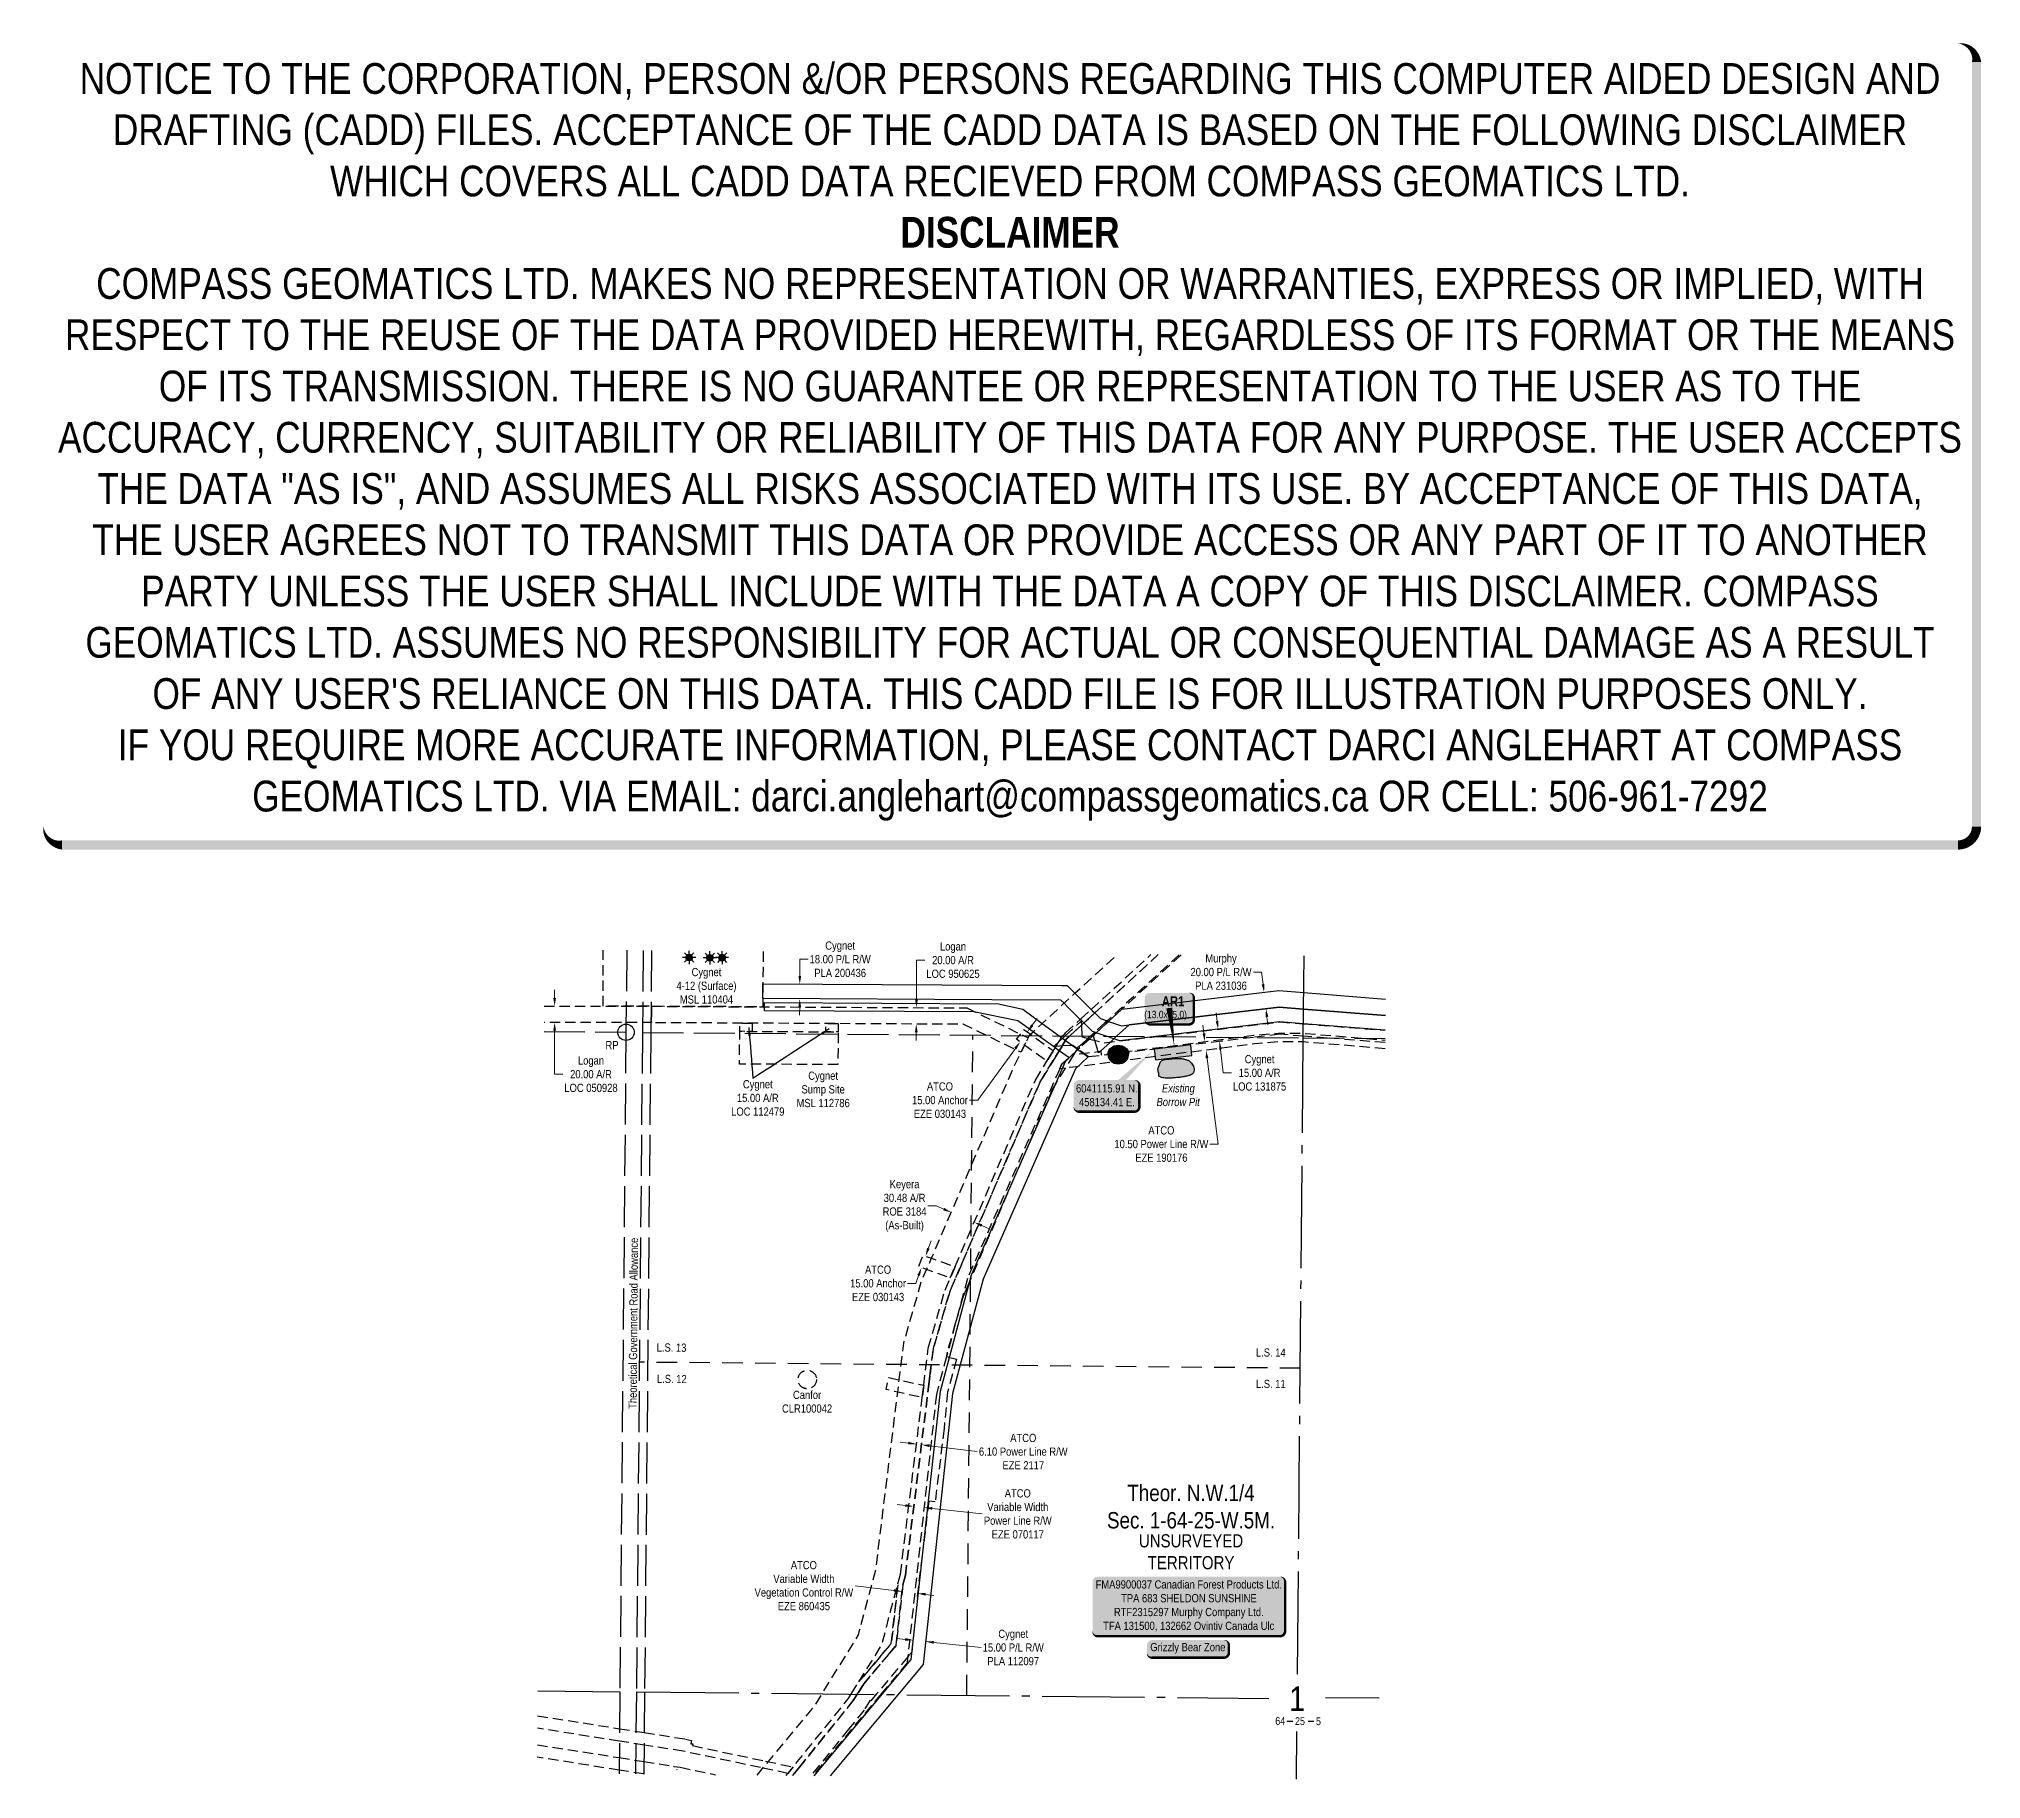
# Model space of a CAD drawing. Extents: x 456774 to 459143, y 6040226 to 6042348.
import ezdxf
from ezdxf.enums import TextEntityAlignment as Align

# ---------------------------------------------------------------- set-up
doc = ezdxf.new("R2010")
doc.units = 0
doc.header["$LTSCALE"] = 5
for name, pattern in [('foc-ACCESSROAD', [3.75, 2.5, -1.25]), ('foc-FLOWLINE', [3.75, 2.5, -1.25]), ('foc-LSD', [8, 5, -3]), ('foc-QUARTERLINE', [33, 25, -3, 2, -3]), ('foc-TOPO', [1, 0.2, -0.8]), ('foc-UNSURVEYED', [12.5, 10, -2.5])]:
    doc.linetypes.add(name, pattern=pattern)
for name, color, linetype in [('10', 1, 'Continuous'), ('35', 37, 'Continuous'), ('9', 3, 'Continuous'), ('AS-SURFACE IMPACT', 7, 'Continuous'), ('AS-WILDLIFE-BLOCK', 131, 'Continuous'), ('C-SYMBOL', 7, 'Continuous'), ('DETAIL-T', 7, 'Continuous'), ('F-AR', 190, 'foc-ACCESSROAD'), ('F-EZE', 190, 'foc-FLOWLINE'), ('F-RW', 190, 'Continuous'), ('F-VCE', 190, 'foc-FLOWLINE'), ('F-WS', 190, 'foc-ACCESSROAD'), ('F-WS-S', 190, 'Continuous'), ('L-QSEC', 8, 'foc-QUARTERLINE'), ('L-ROAD-T', 7, 'Continuous'), ('L-SECTION-LSD', 7, 'foc-LSD'), ('L-SYMBOL', 7, 'Continuous'), ('L-UNS-T', 3, 'Continuous'), ('L-USEC', 7, 'foc-UNSURVEYED'), ('P-CROSSINGS', 250, 'Continuous'), ('P-TEMP-BLOCKS', 250, 'Continuous'), ('P-TEMP-H', 41, 'Continuous'), ('P-TEMP_ACCESS ROAD', 46, 'Continuous'), ('T-GENERAL', 48, 'foc-TOPO'), ('T-WATER', 160, 'Continuous'), ('T-WATER-H', 133, 'Continuous')]:
    doc.layers.add(name, color=color, linetype=linetype)
for name, color, linetype, lineweight in [('AS-GENERAL', 48, 'Continuous', 18), ('F-AR-T', 190, 'Continuous', 9), ('F-EZE-T', 190, 'Continuous', 9), ('F-RW-T', 190, 'Continuous', 9), ('F-VCE-T', 190, 'Continuous', 9), ('F-WS-T', 190, 'Continuous', 9)]:
    doc.layers.add(name, color=color, linetype=linetype, lineweight=lineweight)
doc.layers.add('DISCLAIMER', color=7, linetype='Continuous', plot=False)
doc.styles.add('100L', font='ARIALN.TTF', dxfattribs={"height": 11})
doc.styles.add('175L', font='ARIALN.TTF', dxfattribs={"height": 20})
doc.styles.add('80', font='ARIALN.TTF', dxfattribs={"height": 10})
doc.styles.add('80CG', font='ARIALN.TTF', dxfattribs={"height": 10})
doc.styles.add('80L', font='ARIALN.TTF', dxfattribs={"height": 10})
doc.styles.add('BOLD', font='ARIALNB.TTF')
doc.styles.add('SIMPLEX', font='ARIALN.TTF')
doc.dimstyles.new('Compass 5 000', dxfattribs={"dimscale": 5, "dimtxt": 9, "dimasz": 2, "dimexe": 0.2, "dimexo": 0.0625, "dimgap": 0.5, "dimtad": 0, "dimtih": 1, "dimtoh": 1, "dimzin": 0, "dimdsep": 46, "dimtxsty": '80CG', "dimcen": 0.1, "dimse1": 1, "dimse2": 1, "dimclrd": 256, "dimclrt": 256, "dimaunit": 1, "dimadec": 4, "dimazin": 0, "dimtfac": 0.06, "dimtofl": 0, "dimtmove": 0, "dimatfit": 1, "dimfxl": 0.2, "dimtolj": 1, "dimtzin": 0, "dimlwd": -1, "dimarcsym": 0})

msp = doc.modelspace()

# ---------------------------------------------------------------- texts
at = {"layer": 'AS-GENERAL', "insert": (458135.0460773417, 6041073.192570895), "char_height": 9.989632688299993, "attachment_point": 1, "style": '80L'}
msp.add_mtext_dynamic_manual_height_columns('\\pi8.9692;{\\fArial Narrow|b0|i1|c0|p34;Existing \\P\\pi2.356;Borrow Pit}', width=57.43358588416595, gutter_width=50, heights=[0], dxfattribs=at)
at = {"layer": 'C-SYMBOL', "color": 3, "insert": (458179.4555442029, 6040584.748209709), "char_height": 19.98971499999962, "width": 203.1377746022473, "attachment_point": 2, "style": '175L'}
msp.add_mtext('Theor. N.W.1/4\\PSec. 1-64-25-W.5M.', dxfattribs=at)
at = {"layer": 'F-AR-T', "char_height": 9.9999999999998, "attachment_point": 2, "style": '80L'}
for s, width, insert in [('Cygnet\\P4-12 (Surface)\\PMSL 110404', 72.66124053134594, (457588.4868088372, 6041214.968466698)), ('Cygnet\\P15.00 A/R\\PLOC 112479', 64.58073520414047, (457651.0768995064, 6041078.201233217)), ('Cygnet\\PSump Site\\PMSL 112786', 64.55343601545405, (457730.7697976549, 6041088.61493365))]:
    msp.add_mtext_dynamic_manual_height_columns(s, width=width, gutter_width=50, heights=[0], dxfattribs=dict(at, insert=insert))
at = {"layer": 'F-WS-T', "insert": (457711.1645603182, 6040699.370324031), "char_height": 9.9999999999998, "attachment_point": 2, "style": '80L'}
msp.add_mtext_dynamic_manual_height_columns('Canfor\\PCLR100042', width=153.3086489550769, gutter_width=50, heights=[0], dxfattribs=at)
at = {"layer": 'L-ROAD-T', "style": '80L'}
msp.add_text('Theoretical Government Road Allowance', height=9.994857499999792, rotation=89.55234287287965, dxfattribs=at).set_placement((457499.1918616744, 6040781.631446744), align=Align.MIDDLE_CENTER)
at = {"layer": 'L-UNS-T', "color": 3, "insert": (458179.4555442029, 6040502.918689249), "char_height": 15.9917719999997, "attachment_point": 5, "style": '80L'}
msp.add_mtext_dynamic_manual_height_columns('UNSURVEYED TERRITORY', width=126.4137517053206, gutter_width=47.5, heights=[0], dxfattribs=at)

# ---------------------------------------------------------------- blocks, each defined once
blk = doc.blocks.new('*D438')
at = {"layer": 'F-RW-T', "transparency": 16777216}
for p, q in [((457830.8274417775, 6040396.205130077), (457820.8851034245, 6040397.277467745)), ((457865.6244233936, 6040392.452077946), (457923.5309676301, 6040386.206528213))]:
    blk.add_line(p, q, dxfattribs=at)
for points in [[(457831.0061647223, 6040397.862186469), (457830.6487188326, 6040394.548073685), (457840.7697801304, 6040395.132792408)], [(457865.8031463384, 6040394.109134338), (457865.4457004488, 6040390.795021554), (457855.6820850406, 6040393.524415614)]]:
    blk.add_solid(points, dxfattribs=at)
at = {"layer": 'F-RW-T', "transparency": 16777216, "insert": (457962.6169157884, 6040386.206528214), "char_height": 10, "attachment_point": 5, "style": '80CG'}
blk.add_mtext('\\A1;Cygnet\\P15.00 P/L R/W\\PPLA 112097', dxfattribs=at)
blk = doc.blocks.new('L-SECLBL')
at = {"layer": '9', "color": 7}
for p, q in [((-5.082139060913505, -27.83004804289613), (-12.28857354467345, -27.83004804289613)), ((20.70431141927111, -27.83004804289613), (13.49787693551116, -27.83004804289613))]:
    blk.add_line(p, q, dxfattribs=at)
at = {"layer": '10', "color": 2, "style": 'SIMPLEX'}
blk.add_attdef('SEC', text='', height=30, dxfattribs=at).set_placement((0, 0), align=Align.MIDDLE)
at = {"layer": '10', "color": 5, "style": '80L'}
blk.add_attdef('TWP', text='', height=9.5, dxfattribs=at).set_placement((-14.43410290347765, -27.36845155570791), align=Align.MIDDLE_RIGHT)
blk.add_attdef('RGE', text='', height=9.5, dxfattribs=at).set_placement((3.622123863462547, -27.36845155570791), align=Align.MIDDLE_CENTER)
blk.add_attdef('MER', text='', height=9.5, dxfattribs=at).set_placement((23.16775162027989, -27.36845155570791), align=Align.MIDDLE_LEFT)
blk = doc.blocks.new('*D439')
at = {"layer": 'F-AR-T', "transparency": 16777216}
for p, q in [((458211.2603136756, 6041150.222784664), (458210.0806193388, 6041160.152956932)), ((458215.3834066064, 6041115.516317233), (458218.762371921, 6041087.073604054)), ((458218.762371921, 6041087.073604054), (458228.7623719211, 6041087.073604054))]:
    blk.add_line(p, q, dxfattribs=at)
for points in [[(458212.9153423869, 6041150.419400387), (458209.6052849641, 6041150.026168941), (458212.4400080125, 6041140.292612395)], [(458217.0384353177, 6041115.712932956), (458213.7283778948, 6041115.31970151), (458214.2037122695, 6041125.446489501)]]:
    blk.add_solid(points, dxfattribs=at)
at = {"layer": 'F-AR-T', "transparency": 16777216, "insert": (458263.0972968879, 6041087.073604055), "char_height": 10, "attachment_point": 5, "style": '80CG'}
blk.add_mtext('\\A1;Cygnet\\P15.00 A/R\\PLOC 131875', dxfattribs=at)
blk = doc.blocks.new('*D440')
at = {"layer": 'F-AR-T', "transparency": 16777216}
for p, q in [((457868.6005162389, 6040924.808999327), (457858.6005162389, 6040924.808999327)), ((457877.7864061024, 6040920.856857197), (457868.6005162389, 6040924.808999327)), ((457924.1581572145, 6040900.905850386), (457933.3440470779, 6040896.953708257))]:
    blk.add_line(p, q, dxfattribs=at)
for points in [[(457878.4450964576, 6040922.387838841), (457877.1277157476, 6040919.325875553), (457886.9722959658, 6040916.904715067)], [(457924.8168475698, 6040902.43683203), (457923.4994668597, 6040899.374868742), (457914.9722673511, 6040904.857992517)]]:
    blk.add_solid(points, dxfattribs=at)
at = {"layer": 'F-AR-T', "transparency": 16777216, "insert": (457830.0773238789, 6040924.808999327), "char_height": 10, "attachment_point": 5, "style": '80CG'}
blk.add_mtext('\\A1;Keyera\\P30.48 A/R\\PROE 3184\\P(As-Built)', dxfattribs=at)
blk = doc.blocks.new('*D441')
at = {"layer": 'F-EZE-T', "transparency": 16777216}
for p, q in [((457985.8070768942, 6041145.085604846), (457991.6962371413, 6041153.167547161)), ((457965.1959718647, 6041116.800118477), (457919.2709284415, 6041053.775249707)), ((457919.2709284415, 6041053.775249707), (457909.2709284415, 6041053.775249707))]:
    blk.add_line(p, q, dxfattribs=at)
for points in [[(457984.4600865087, 6041146.067131553), (457987.1540672798, 6041144.104078138), (457979.9179166467, 6041137.00366253)], [(457963.8489814792, 6041117.781645184), (457966.5429622503, 6041115.81859177), (457971.0851321118, 6041124.882060792)]]:
    blk.add_solid(points, dxfattribs=at)
at = {"layer": 'F-EZE-T', "transparency": 16777216, "insert": (457873.2306828755, 6041053.775249707), "char_height": 10, "attachment_point": 5, "style": '80CG', "bg_fill": 3, "box_fill_scale": 1.1, "bg_fill_color": 256, "bg_fill_true_color": 13158600, "bg_fill_transparency": 0}
blk.add_mtext('\\A1;ATCO\\P15.00 Anchor\\PEZE 030143', dxfattribs=at)
blk = doc.blocks.new('*D442')
at = {"layer": 'F-EZE-T', "transparency": 16777216}
for p, q in [((457859.0653539633, 6040872.990386093), (457862.4339008806, 6040882.405952548)), ((457843.8001197572, 6040830.321891146), (457833.8001197572, 6040830.321891146)), ((457847.2750236231, 6040840.03474036), (457843.8001197572, 6040830.321891146))]:
    blk.add_line(p, q, dxfattribs=at)
for points in [[(457857.4960928874, 6040873.551810579), (457860.6346150392, 6040872.428961607), (457855.696807046, 6040863.574819637)], [(457845.7057625472, 6040840.596164846), (457848.8442846991, 6040839.473315873), (457850.6435705405, 6040849.450306814)]]:
    blk.add_solid(points, dxfattribs=at)
at = {"layer": 'F-EZE-T', "transparency": 16777216, "insert": (457797.7598741907, 6040830.321891146), "char_height": 10, "attachment_point": 5, "style": '80CG'}
blk.add_mtext('\\A1;ATCO\\P15.00 Anchor\\PEZE 030143', dxfattribs=at)
blk = doc.blocks.new('*D443')
at = {"layer": 'F-EZE-T', "transparency": 16777216}
for p, q in [((457834.6706302318, 6040635.487219124), (457824.7456520066, 6040636.709842218)), ((457860.5714358722, 6040632.296590148), (457918.5041682813, 6040625.160060987))]:
    blk.add_line(p, q, dxfattribs=at)
for points in [[(457834.8744007475, 6040637.141382162), (457834.4668597162, 6040633.833056087), (457844.595608457, 6040634.26459603)], [(457860.7752063879, 6040633.950753186), (457860.3676653565, 6040630.64242711), (457850.6464576469, 6040633.519213241)]]:
    blk.add_solid(points, dxfattribs=at)
at = {"layer": 'F-EZE-T', "transparency": 16777216, "insert": (457974.8684247615, 6040625.160060987), "char_height": 10, "attachment_point": 5, "style": '80CG'}
blk.add_mtext('\\A1;ATCO\\P6.10 Power Line R/W\\PEZE 2117', dxfattribs=at)
blk = doc.blocks.new('*D444')
at = {"layer": 'F-EZE-T', "transparency": 16777216}
for p, q in [((458195.1621850192, 6041135.117893516), (458193.891973632, 6041145.036893618)), ((458199.0355581543, 6041104.87096855), (458200.3057695415, 6041094.951968446)), ((458212.4377952096, 6041000.21375003), (458200.3057695415, 6041094.951968446)), ((458202.4377952096, 6041000.21375003), (458212.4377952096, 6041000.21375003))]:
    blk.add_line(p, q, dxfattribs=at)
for points in [[(458196.8153517031, 6041135.329595414), (458193.5090183354, 6041134.906191618), (458196.4323964065, 6041125.198893413)], [(458200.6887248382, 6041105.082670447), (458197.3823914705, 6041104.659266652), (458197.765346767, 6041114.789968652)]]:
    blk.add_solid(points, dxfattribs=at)
at = {"layer": 'F-EZE-T', "transparency": 16777216, "insert": (458143.2972767917, 6041000.213750027), "char_height": 10, "attachment_point": 5, "style": '80CG'}
blk.add_mtext('\\A1;ATCO\\P10.50 Power Line R/W\\PEZE 190176', dxfattribs=at)
blk = doc.blocks.new('*D445')
at = {"layer": 'F-RW-T', "transparency": 16777216}
for p, q in [((457702.3376248481, 6041205.238314108), (457702.442627644, 6041225.571352337)), ((457702.442627644, 6041225.571352337), (457712.442627644, 6041225.571352338)), ((457702.141790378, 6041167.316373736), (457702.0901495978, 6041157.316507075))]:
    blk.add_line(p, q, dxfattribs=at)
for points in [[(457700.6709804046, 6041205.246920904), (457704.0042692915, 6041205.229707311), (457702.2859840679, 6041195.238447447)], [(457700.4751459346, 6041167.324980532), (457703.8084348215, 6041167.307766939), (457702.1934311583, 6041177.316240396)]]:
    blk.add_solid(points, dxfattribs=at)
at = {"layer": 'F-RW-T', "transparency": 16777216, "insert": (457751.528575802, 6041225.571352337), "char_height": 10, "attachment_point": 5, "style": '80CG'}
blk.add_mtext('\\A1;Cygnet\\P18.00 P/L R/W\\PPLA 200436', dxfattribs=at)
blk = doc.blocks.new('GAS')
h = blk.add_hatch(color=255)
h.dxf.hatch_style = 1
edge = h.paths.add_edge_path()
edge.add_arc((0, 0), 0.9, 0, 360)
for p, q in [((-0.8077887898725749, 0), (-1.615577579628734, 0)), ((-0.5711929310346023, 0.5711929297831376), (-1.142385862069204, 1.142385861385264)), ((0, 0.8077887887338874), (0, 1.615577579286764)), ((0.5711929310309642, 0.5711929297831376), (1.142385862065566, 1.142385861385264)), ((1.615577579625096, 0), (0.8077887898689368, 0)), ((-0.5711929310346023, -0.5711929316021271), (-1.142385862069204, -1.142385863204253)), ((0, -0.8077887905528768), (0, -1.615577581105753)), ((1.142385862065566, -1.142385863204253), (0.5711929310309642, -0.5711929316021271))]:
    blk.add_line(p, q)
blk.add_circle((0, 0), 0.8000000000000003)
blk = doc.blocks.new('*U470')
at = {"layer": '35', "color": 3}
blk.add_circle((0, 0), 10, dxfattribs=at)
at = {"layer": '35', "color": 3, "style": '80'}
blk.add_attdef('RP_001', (-25.05290513128332, -20.61767556919255), '', height=10, dxfattribs=at)
blk = doc.blocks.new('*U446')
h = blk.add_hatch(color=255)
edge = h.paths.add_edge_path()
edge.add_line((-111.5, -37), (111.5, -37))
edge.add_arc((111.5, -31), 6, 270, 360)
edge.add_line((117.5, -31), (117.5, 29.5))
edge.add_arc((111.5, 29.5), 6, 0, 90)
edge.add_line((111.5, 35.5), (-111.5, 35.5))
edge.add_arc((-111.5, 29.5), 6, 90, 180)
edge.add_line((-117.5, 29.5), (-117.5, -31))
edge.add_arc((-111.5, -31), 6, 180, 270)
at = {"color": 44, "flags": 128}
blk.add_lwpolyline([(-111.5, -37, 3, 3, 0), (111.5, -37, 3, 3, 0.414213562373095), (117.5, -31, 3, 3, 0), (117.5, 29.5, 3, 0, 0.414213562373095), (111.5, 35.5, 0, 0, 0), (-111.5, 35.5, 0, 0, 0.414213562373095), (-117.5, 29.5, 0, 0, 0), (-117.5, -31, 0, 3, 0.414213562373095)], format="xyseb", close=True, dxfattribs=at)
at = {"color": 44, "style": '80'}
blk.add_attdef('ENTER_TEXT_001', (-35.98567530695772, -4.996589358799454), '', height=10, dxfattribs=at)
blk = doc.blocks.new('*D448')
at = {"layer": 'F-EZE-T', "transparency": 16777216}
for p, q in [((457831.1119210927, 6040559.403332187), (457821.1707867393, 6040560.486774741)), ((457863.7918860437, 6040555.841679821), (457924.7710234573, 6040549.195819293))]:
    blk.add_line(p, q, dxfattribs=at)
for points in [[(457831.2924948519, 6040561.060187913), (457830.9313473337, 6040557.74647646), (457841.0530554461, 6040558.319889633)], [(457863.9724598029, 6040557.498535546), (457863.6113122847, 6040554.184824094), (457853.8507516903, 6040556.925122375)]]:
    blk.add_solid(points, dxfattribs=at)
at = {"layer": 'F-EZE-T', "transparency": 16777216, "insert": (457968.1577901695, 6040549.195819293), "char_height": 10, "attachment_point": 5, "style": '80CG'}
blk.add_mtext('\\A1;ATCO\\PVariable Width\\PPower Line R/W\\PEZE 070117', dxfattribs=at)
blk = doc.blocks.new('*D449')
at = {"layer": 'F-VCE-T', "transparency": 16777216}
for p, q in [((457817.1211347634, 6040455.818651075), (457769.8811525559, 6040461.638091907)), ((457855.7478736877, 6040451.060266096), (457865.6728490093, 6040449.837619432))]:
    blk.add_line(p, q, dxfattribs=at)
for points in [[(457817.3249092073, 6040457.472813629), (457816.9173603193, 6040454.16448852), (457827.046110085, 6040454.596004411)], [(457855.9516481316, 6040452.71442865), (457855.5440992436, 6040449.406103542), (457845.822898366, 6040452.28291276)]]:
    blk.add_solid(points, dxfattribs=at)
at = {"layer": 'F-VCE-T', "transparency": 16777216, "insert": (457707.2890652435, 6040461.638091907), "char_height": 10, "attachment_point": 5, "style": '80CG'}
blk.add_mtext('\\A1;ATCO\\PVariable Width\\PVegetation Control R/W\\PEZE 860435', dxfattribs=at)
blk = doc.blocks.new('*D450')
at = {"layer": 'F-AR-T', "transparency": 16777216}
for p, q in [((457403.2764812731, 6041178.464048888), (457403.2729509084, 6041188.464048265)), ((457403.2906030401, 6041138.463178732), (457403.3093403806, 6041085.388381177)), ((457403.3093403806, 6041085.388381177), (457413.3093403806, 6041085.388381178))]:
    blk.add_line(p, q, dxfattribs=at)
for points in [[(457404.943147836, 6041178.464637281), (457401.6098147103, 6041178.463460493), (457403.2800116378, 6041168.464049511)], [(457404.9572696029, 6041138.463767125), (457401.6239364772, 6041138.462590337), (457403.2870726754, 6041148.463178108)]]:
    blk.add_solid(points, dxfattribs=at)
at = {"layer": 'F-AR-T', "transparency": 16777216, "insert": (457447.6238015001, 6041085.388381177), "char_height": 10, "attachment_point": 5, "style": '80CG'}
blk.add_mtext('\\A1;Logan\\P20.00 A/R\\PLOC 050928', dxfattribs=at)
blk = doc.blocks.new('*D451')
at = {"layer": 'F-AR-T', "transparency": 16777216}
for p, q in [((457844.5631070043, 6041176.581878807), (457844.8160091013, 6041224.538289289)), ((457844.8160091013, 6041224.538289289), (457854.8160091013, 6041224.538289289)), ((457844.3522095456, 6041136.590573016), (457844.2994744518, 6041126.590712067))]:
    blk.add_line(p, q, dxfattribs=at)
for points in [[(457842.8964635127, 6041176.59066799), (457846.2297504959, 6041176.573089625), (457844.5103719105, 6041166.582017858)], [(457842.685566054, 6041136.599362198), (457846.0188530372, 6041136.581783833), (457844.4049446394, 6041146.590433965)]]:
    blk.add_solid(points, dxfattribs=at)
at = {"layer": 'F-AR-T', "transparency": 16777216, "insert": (457889.1509340677, 6041224.538289288), "char_height": 10, "attachment_point": 5, "style": '80CG'}
blk.add_mtext('\\A1;Logan\\P20.00 A/R\\PLOC 950625', dxfattribs=at)
blk = doc.blocks.new('*U453')
h = blk.add_hatch(color=255)
edge = h.paths.add_edge_path()
edge.add_line((-43.99999999999999, -11.5), (43.99999999999999, -11.5))
edge.add_arc((43.99999999999999, -5.5), 6, 270, 360)
edge.add_line((49.99999999999999, -5.5), (49.99999999999999, 4))
edge.add_arc((43.99999999999999, 4), 6, 0, 90)
edge.add_line((43.99999999999999, 10), (-43.99999999999999, 10))
edge.add_arc((-43.99999999999999, 4), 6, 90, 180)
edge.add_line((-49.99999999999999, 4), (-49.99999999999999, -5.5))
edge.add_arc((-43.99999999999999, -5.5), 6, 180, 270)
at = {"color": 131, "flags": 128}
blk.add_lwpolyline([(-43.99999999999999, -11.5, 3, 3, 0), (43.99999999999999, -11.5, 3, 3, 0.414213562373095), (49.99999999999999, -5.5, 3, 3, 0), (49.99999999999999, 4, 3, 0, 0.414213562373095), (43.99999999999999, 10, 0, 0, 0), (-43.99999999999999, 10, 0, 0, 0.414213562373095), (-49.99999999999999, 4, 0, 0, 0), (-49.99999999999999, -5.5, 0, 3, 0.414213562373095)], format="xyseb", close=True, dxfattribs=at)
at = {"color": 131, "style": '80'}
blk.add_attdef('ENTER_TEXT_001', (-35.98567530695772, -4.996589358799454), '', height=10, dxfattribs=at)
blk = doc.blocks.new('*D455')
at = {"layer": 'F-AR-T', "transparency": 16777216}
for p, q in [((458265.5996454655, 6041209.961206769), (458255.5996454654, 6041209.961206769)), ((458267.3548591427, 6041195.196227837), (458265.5996454655, 6041209.961206769)), ((458272.0796869044, 6041155.450649697), (458273.2601433947, 6041145.520568003))]:
    blk.add_line(p, q, dxfattribs=at)
for points in [[(458269.0098727586, 6041195.392970585), (458265.6998455267, 6041194.999485089), (458268.5353156329, 6041185.266146142)], [(458273.7347005204, 6041155.647392445), (458270.4246732885, 6041155.253906948), (458270.8992304143, 6041165.380731393)]]:
    blk.add_solid(points, dxfattribs=at)
at = {"layer": 'F-AR-T', "transparency": 16777216, "insert": (458216.0600820279, 6041209.961206768), "char_height": 10, "attachment_point": 5, "style": '80CG'}
blk.add_mtext('\\A1;Murphy\\P20.00 P/L R/W\\PPLA 231036', dxfattribs=at)
blk = doc.blocks.new('*U456')
h = blk.add_hatch(color=254)
edge = h.paths.add_edge_path()
edge.add_line((-33.99999999999998, -20), (33.99999999999998, -20))
edge.add_arc((33.99999999999999, -13.99999999999999), 6.000000000000007, 269.9999999999999, 359.9999999999999)
edge.add_line((39.99999999999999, -14), (39.99999999999999, 12.5))
edge.add_arc((33.99999999999999, 12.49999999999999), 6.000000000000007, 6.785183320455494e-14, 90.00000000000007)
edge.add_line((33.99999999999998, 18.5), (-33.99999999999998, 18.5))
edge.add_arc((-33.99999999999999, 12.49999999999999), 6.000000000000007, 89.99999999999993, 179.9999999999999)
edge.add_line((-39.99999999999999, 12.5), (-39.99999999999999, -14))
edge.add_arc((-33.99999999999999, -13.99999999999999), 6.000000000000007, 180, 270.0000000000001)
at = {"color": 1, "flags": 128}
blk.add_lwpolyline([(57.94269665291016, 56.20018142689072, 0, 10, 0), (0, 0, 5.000000000000001, 5.000000000000001, 0)], format="xyseb", dxfattribs=at)
blk.add_lwpolyline([(-33.99999999999998, -20, 3, 3, 0), (33.99999999999998, -20, 3, 3, 0.4142135623730951), (39.99999999999999, -14, 3, 3, 0), (39.99999999999999, 12.5, 3, 0, 0.4142135623730951), (33.99999999999998, 18.5, 0, 0, 0), (-33.99999999999998, 18.5, 0, 0, 0.4142135623730951), (-39.99999999999999, 12.5, 0, 0, 0), (-39.99999999999999, -14, 0, 3, 0.4142135623730951)], format="xyseb", close=True, dxfattribs=at)
at = {"color": 1, "style": '80'}
blk.add_attdef('ENTER_TEXT_001', (-35.98567530695772, -4.996589358799454), '', height=10, dxfattribs=at)
blk = doc.blocks.new('*U457')
h = blk.add_hatch(color=191)
edge = h.paths.add_edge_path()
edge.add_line((-23.99999999999998, -20), (23.99999999999998, -20))
edge.add_arc((23.99999999999998, -14), 6, 270, 360)
edge.add_line((29.99999999999998, -14), (29.99999999999998, 12.5))
edge.add_arc((23.99999999999998, 12.5), 6, 0, 90)
edge.add_line((23.99999999999998, 18.5), (-23.99999999999998, 18.5))
edge.add_arc((-23.99999999999998, 12.5), 6, 90, 180)
edge.add_line((-29.99999999999998, 12.5), (-29.99999999999998, -14))
edge.add_arc((-23.99999999999998, -14), 6, 180, 270)
at = {"color": 250, "flags": 128}
blk.add_lwpolyline([(-23.99999999999998, -20, 3, 3, 0), (23.99999999999998, -20, 3, 3, 0.414213562373095), (29.99999999999998, -14, 3, 3, 0), (29.99999999999998, 12.5, 3, 0, 0.414213562373095), (23.99999999999998, 18.5, 0, 0, 0), (-23.99999999999998, 18.5, 0, 0, 0.414213562373095), (-29.99999999999998, 12.5, 0, 0, 0), (-29.99999999999998, -14, 0, 3, 0.414213562373095)], format="xyseb", close=True, dxfattribs=at)
at = {"flags": 128}
blk.add_lwpolyline([(6.105977504762942, -47.15992118166911, 0, 7.499999999999999, 0), (-3.398394867633905e-15, 7.888609052210118e-31, 0, 0, 0)], format="xyseb", dxfattribs=at)
at = {"color": 250}
for tag, p, height, style in [('TEMP_AREA_W1_001', (-9.212824010914055, 2.244292974654144), 12, 'BOLD'), ('ENTER_TEXT_001', (-30.65893587994544, -12.47010782646594), 9, '80')]:
    blk.add_attdef(tag, p, '', height=height, dxfattribs=dict(at, style=style))
blk = doc.blocks.new('Well_proximity')
h = blk.add_hatch(color=191)
h.dxf.hatch_style = 1
edge = h.paths.add_edge_path()
edge.add_ellipse((0, 0), major_axis=(-12.5, 0), ratio=0.8162973455633618, start_angle=0, end_angle=360)
h = blk.add_hatch(color=250)
h.dxf.hatch_style = 1
edge = h.paths.add_edge_path()
edge.add_ellipse((0, -2.047489049626165), major_axis=(-12.5, 0), ratio=0.8162973455633618, start_angle=0, end_angle=180)
edge.add_line((12.5, -2.047489049626165), (12.5, 0))
edge.add_ellipse((0, 0), major_axis=(-12.5, 0), ratio=0.8162973455633618, start_angle=0, end_angle=180, ccw=False)
edge.add_line((-12.5, 0), (-12.5, -2.047489049626165))
at = {"color": 250}
blk.add_ellipse((0, 0), major_axis=(-12.5, 0), ratio=0.8162973455633618, dxfattribs=at)
blk.add_ellipse((0, -2.047489049626165), major_axis=(-12.5, 0), ratio=0.8162973455633618, start_param=0, end_param=3.141592653589793, dxfattribs=at)
at = {"color": 250, "style": '80L'}
blk.add_attdef('CROSSING', text='', height=9, dxfattribs=at).set_placement((0.0891644256771542, 0.0199513138486509), align=Align.MIDDLE_CENTER)
blk = doc.blocks.new('Disclaimer_Legal')
at = {"layer": 'DISCLAIMER', "color": 254, "flags": 128}
blk.add_lwpolyline([(-3612.859355113964, -1104.601793492536, 37.5, 37.5, 0), (4096.10254652852, -1104.601793492536, 37.5, 37.5, 0.414213562373095), (4171.10254652852, -1029.601793492536, 37.5, 37.5, 0), (4171.10254652852, 2078.694150954953, 37.5, 0, 0.414213562373095), (4096.10254652852, 2153.694150954953, 0, 0, 0), (-3612.859355113964, 2153.694150954953, 0, 0, 0.414213562373095), (-3687.859355113964, 2078.694150954953, 0, 0, 0), (-3687.859355113964, -1029.601793492536, 0, 37.5, 0.414213562373095)], format="xyseb", close=True, dxfattribs=at)
at = {"layer": 'DISCLAIMER', "color": 254, "insert": (241.6215957072782, 533.9211787312088), "char_height": 125, "width": 7717.567617301413, "attachment_point": 5, "style": '80'}
blk.add_mtext('NOTICE TO THE CORPORATION, PERSON &/OR PERSONS REGARDING THIS COMPUTER AIDED DESIGN AND DRAFTING (CADD) FILES. ACCEPTANCE OF THE CADD DATA IS BASED ON THE FOLLOWING DISCLAIMER WHICH COVERS ALL CADD DATA RECIEVED FROM COMPASS GEOMATICS LTD.\\P{\\fArial Narrow|b1|i0|c0|p34;DISCLAIMER}\\PCOMPASS GEOMATICS LTD. MAKES NO REPRESENTATION OR WARRANTIES, EXPRESS OR IMPLIED, WITH RESPECT TO THE REUSE OF THE DATA PROVIDED HEREWITH, REGARDLESS OF ITS FORMAT OR THE MEANS OF ITS TRANSMISSION. THERE IS NO GUARANTEE OR REPRESENTATION TO THE USER AS TO THE ACCURACY, CURRENCY, SUITABILITY OR RELIABILITY OF THIS DATA FOR ANY PURPOSE. THE USER ACCEPTS THE DATA "AS IS", AND ASSUMES ALL RISKS ASSOCIATED WITH ITS USE. BY ACCEPTANCE OF THIS DATA, THE USER AGREES NOT TO TRANSMIT THIS DATA OR PROVIDE ACCESS OR ANY PART OF IT TO ANOTHER PARTY UNLESS THE USER SHALL INCLUDE WITH THE DATA A COPY OF THIS DISCLAIMER. COMPASS GEOMATICS LTD. ASSUMES NO RESPONSIBILITY FOR ACTUAL OR CONSEQUENTIAL DAMAGE AS A RESULT OF ANY USER\'S RELIANCE ON THIS DATA. THIS CADD FILE IS FOR ILLUSTRATION PURPOSES ONLY.\\PIF YOU REQUIRE MORE ACCURATE INFORMATION, PLEASE CONTACT DARCI ANGLEHART AT COMPASS GEOMATICS LTD. VIA EMAIL: darci.anglehart@compassgeomatics.ca OR CELL: 506-961-7292', dxfattribs=at)

# ---------------------------------------------------------------- dimensions: what is measured, and where the dimension line sits
at = {"layer": 'F-AR-T', "color": 1}
for base, p1, p2, angle, text, picture, middle in [((457844.5103719105, 6041166.582017858), (457873.5370145259, 6041146.436803585), (457873.642441797, 6041166.428387477), 89.69784876894971, 'Logan\\P20.00 A/R\\PLOC 950625', '*D451', (457889.1509340677, 6041224.538289288)), ((458270.8992304143, 6041165.380731393), (458136.6891991211, 6041169.592699667), (458139.0531139026, 6041149.707284917), 276.7793248187344, 'Murphy\\P20.00 P/L R/W\\PPLA 231036', '*D455', (458216.0600820279, 6041209.961206768)), ((457403.2870726754, 6041148.463178108), (457443.2987959858, 6041168.478177602), (457443.3058570233, 6041148.477306199), 270.0202275001387, 'Logan\\P20.00 A/R\\PLOC 050928', '*D450', (457447.6238015001, 6041085.388381177))]:
    dim = msp.add_linear_dim(base=base, p1=p1, p2=p2, angle=angle, text=text, dimstyle='Compass 5 000', dxfattribs=at)
    dim.commit()
    dim.dimension.update_dxf_attribs({"geometry": picture, "text_midpoint": middle, "dimtype": 161})
at = {"layer": 'F-AR-T'}
dim = msp.add_linear_dim(base=(458214.2037122695, 6041125.446489501), p1=(458152.6743761947, 6041133.192516297), p2=(458154.4380804517, 6041118.346393403), angle=276.77492727452517, text='Cygnet\\P15.00 A/R\\PLOC 131875', dimstyle='Compass 5 000', dxfattribs=at)
dim.commit()
dim.dimension.update_dxf_attribs({"geometry": '*D439', "text_midpoint": (458263.0972968879, 6041087.073604055), "dimtype": 161})
dim = msp.add_aligned_dim(p1=(457915.373969533, 6040905.791661368), p2=(457887.3739981477, 6040917.838383918), distance=1.0164163350345021, text='Keyera\\P30.48 A/R\\PROE 3184\\P(As-Built)', dimstyle='Compass 5 000', dxfattribs=at)
dim.commit()
dim.dimension.update_dxf_attribs({"geometry": '*D440', "text_midpoint": (457830.0773238789, 6040924.808999327)})
at = {"layer": 'F-EZE-T'}
dim = msp.add_linear_dim(base=(458197.765346767, 6041114.789968652), p1=(458143.6343539236, 6041118.437660011), p2=(458144.967304284, 6041108.02873525), angle=277.2974890137742, text='ATCO\\P10.50 Power Line R/W\\PEZE 190176', dimstyle='Compass 5 000', override={"dimtmove": 1}, dxfattribs=at)
dim.commit()
dim.dimension.update_dxf_attribs({"geometry": '*D444', "text_midpoint": (458199.142406452, 6041000.213750029), "dimtype": 161})
for base, p1, p2, angle, text, picture, middle in [((457850.6435705405, 6040849.450306814), (457856.3914940826, 6040863.326285905), (457851.3382575769, 6040849.201773081), 250.31463967876556, 'ATCO\\P15.00 Anchor\\PEZE 030143', '*D442', (457797.7598741907, 6040830.321891146)), ((457850.6464576469, 6040633.519213241), (457834.6169732484, 6040553.260288422), (457840.6678224383, 6040552.514905632), 352.9773150626753, 'ATCO\\P6.10 Power Line R/W\\PEZE 2117', '*D443', (457974.8684247615, 6040625.160060987))]:
    dim = msp.add_linear_dim(base=base, p1=p1, p2=p2, angle=angle, text=text, dimstyle='Compass 5 000', dxfattribs=at)
    dim.commit()
    dim.dimension.update_dxf_attribs({"geometry": picture, "text_midpoint": middle, "dimtype": 161})
at = {"layer": 'F-EZE-T', "color": 1}
dim = msp.add_linear_dim(base=(457853.8507516903, 6040556.925122375), p1=(457838.5216343307, 6040535.092818372), p2=(457851.3193305751, 6040533.698051114), angle=353.78012206261707, text='ATCO\\PVariable Width\\PPower Line R/W\\PEZE 070117', dimstyle='Compass 5 000', dxfattribs=at)
dim.commit()
dim.dimension.update_dxf_attribs({"geometry": '*D448', "text_midpoint": (457968.1577901695, 6040549.195819293), "dimtype": 161})
at = {"layer": 'F-RW-T'}
for base, p1, p2, angle, text, picture, middle in [((457702.1934311583, 6041177.316240396), (457798.5986886395, 6041194.741074495), (457798.5061357299, 6041176.818867443), 269.70411880920585, 'Cygnet\\P18.00 P/L R/W\\PPLA 200436', '*D445', (457751.528575802, 6041225.571352337)), ((457840.7697801304, 6040395.132792408), (457863.2663817125, 6040463.843351421), (457848.3540768022, 6040465.451728215), 173.84412124270753, 'Cygnet\\P15.00 P/L R/W\\PPLA 112097', '*D438', (457962.6169157884, 6040386.206528214))]:
    dim = msp.add_linear_dim(base=base, p1=p1, p2=p2, angle=angle, text=text, dimstyle='Compass 5 000', dxfattribs=at)
    dim.commit()
    dim.dimension.update_dxf_attribs({"geometry": picture, "text_midpoint": middle, "dimtype": 161})
at = {"layer": 'F-VCE-T', "color": 1}
dim = msp.add_linear_dim(base=(457845.822898366, 6040452.28291276), p1=(457827.1297761148, 6040455.275173059), p2=(457845.9065643959, 6040452.962081408), angle=352.97717900320816, text='ATCO\\PVariable Width\\PVegetation Control R/W\\PEZE 860435', dimstyle='Compass 5 000', dxfattribs=at)
dim.commit()
dim.dimension.update_dxf_attribs({"geometry": '*D449', "text_midpoint": (457707.2890652435, 6040461.638091907), "dimtype": 161})

# ---------------------------------------------------------------- hatches: boundary and pattern name
at = {"layer": 'P-TEMP-H'}
h = msp.add_hatch(color=256, dxfattribs=at)
h.dxf.hatch_style = 1
h.paths.add_polyline_path([(458135.9454933903, 6041103.004464839), (458180.6082554196, 6041108.31035543), (458179.0754425819, 6041121.212931127), (458134.4126805524, 6041115.907040535)])
at = {"layer": 'T-WATER-H'}
h = msp.add_hatch(color=256, dxfattribs=at)
h.dxf.hatch_style = 1
edge = h.paths.add_edge_path()
edge.add_spline(control_points=[(458141.7901032906, 6041082.103857423), (458143.8276011496, 6041081.101020768), (458147.6638439827, 6041080.627498911), (458153.4176029474, 6041080.414380871), (458159.0982706898, 6041081.153530013), (458164.9196012639, 6041081.365265738), (458170.1564142624, 6041082.169390145), (458174.6939153409, 6041083.261908658), (458178.8928552983, 6041084.001357108), (458183.5782910991, 6041087.266653551), (458183.2295123218, 6041092.597772417), (458182.0105794383, 6041096.650245558), (458179.8522311334, 6041099.069212831), (458177.6185583635, 6041101.698301895), (458174.1810945129, 6041103.141371994), (458170.0602727484, 6041104.139453458), (458164.5612686665, 6041104.92133572), (458158.0430508085, 6041104.568234845), (458152.2788673306, 6041103.731063913), (458147.6156176916, 6041103.546150738), (458144.3254371488, 6041102.287752119), (458141.530883743, 6041100.174055457), (458141.367545028, 6041097.085606116), (458139.8508177235, 6041094.675069349), (458138.6327495733, 6041090.840780588), (458140.4190129899, 6041087.22141676), (458139.701811136, 6041083.295065049), (458141.2277854712, 6041082.380624791), (458141.7901032906, 6041082.103857422)], knot_values=[0, 0, 0, 0, 6.463450505684085, 11.69837515281138, 17.19044692351353, 23.63104442486561, 29.16541074281369, 33.0615564936496, 37.62023413566425, 42.02184329899279, 48.69601331473618, 51.59107885618801, 54.73019675938091, 58.26169072570055, 61.82568650951715, 65.63365142947029, 71.03347070947554, 78.41187824547762, 85.11085220568116, 88.57864656933552, 92.26758874855527, 95.71606712948984, 98.1668872093901, 101.0399893949851, 104.2410089495721, 109.6549458884985, 112.7663144392345, 114.5501265683553, 114.5501265683553, 114.5501265683553, 114.5501265683553], degree=3, periodic=0)

# ---------------------------------------------------------------- linework, layer by layer
at = {"layer": 'F-AR', "flags": 128}
for points in [[(457650.1099576955, 6040230.539502377), (457719.9615540399, 6040314.405823222), (457773.8864977096, 6040401.501499495), (457795.0389241057, 6040481.2979758), (457821.692896523, 6040697.651817084), (457823.5352336303, 6040712.607662319), (457829.0599014947, 6040757.45296983), (457850.664381797, 6040832.515132379), (457856.976347187, 6040847.1848278), (457862.9164329898, 6040860.992123723), (457962.4680864548, 6041092.378165592), (457972.1110840241, 6041112.105203073), (457976.4474277591, 6041120.976717877), (457980.7424487682, 6041129.763824665), (457982.0872325156, 6041132.507533011), (457983.8162237555, 6041134.160741806), (457986.9180511193, 6041137.030345069), (457998.0328900826, 6041147.312560351), (458023.2580927138, 6041170.648529955), (458037.8574900402, 6041184.154365505), (458089.8151496365, 6041231.650507487)], [(457390.6067182272, 6041168.459637092), (457462.2895441954, 6041168.484859789), (457490.6105055582, 6041168.389881914), (457520.770382217, 6041168.285835449), (457521.5247412362, 6041168.283203446), (457521.5851052757, 6041148.285614951), (457520.5847562824, 6041148.288539557), (457490.4247201311, 6041148.389684731), (457462.2605956703, 6041148.483997907), (457390.4209464586, 6041148.458635887)]]:
    msp.add_lwpolyline(points, dxfattribs=at)
for points in [[(457906.2231435767, 6041166.256570459), (457971.3448326596, 6041134.30881075), (457975.0072334401, 6041132.564953103), (457980.7428489091, 6041129.763804087), (457976.4469904659, 6041120.975904088), (457972.1127084409, 6041112.108103169), (457929.1569753553, 6041132.937879541), (457901.6474894923, 6041146.28904747), (457749.0502099823, 6041147.09113929), (457734.050833997, 6041147.169153709), (457644.0509410916, 6041147.642013988), (457629.0523863662, 6041147.721167121), (457521.5851052757, 6041148.285614951), (457521.537665415, 6041168.283082916), (457657.2000915074, 6041167.569814108), (457906.2231435767, 6041166.256570459)], [(457644.0509410916, 6041147.642013988), (457644.0072583464, 6041137.647614176), (457629.0066526475, 6041137.72888763), (457629.0523863662, 6041147.721167121), (457644.0509410916, 6041147.642013988)], [(457749.0502099823, 6041147.09113929), (457749.0053410586, 6041137.075837212), (457734.0056106427, 6041137.156856821), (457734.050833997, 6041147.169153709), (457749.0502099823, 6041147.09113929)]]:
    msp.add_lwpolyline(points, close=True, dxfattribs=at)
at = {"layer": 'F-AR'}
for points in [[(458416.2994140879, 6041123.91493226), (458345.441091792, 6041129.541460481), (458316.636505613, 6041131.829953346), (458287.8786782201, 6041134.113084515), (458255.5230040259, 6041130.270679775), (458216.2855669676, 6041125.633455945), (458054.5672149886, 6041106.421480696), (458041.9739392139, 6041115.533384357), (458040.8698762351, 6041116.317089661), (458035.2064170967, 6041120.521662304), (458022.8224393192, 6041120.03807958), (458015.2770815148, 6041119.394369866), (458012.0217023824, 6041119.21628528), (458019.3972019113, 6041126.023808941), (458023.0367518704, 6041129.383586988), (458026.013073817, 6041132.128093715), (458045.3803694556, 6041150.016787058), (458045.6832864999, 6041144.652415884), (458046.3996967994, 6041131.962514639), (458046.517724472, 6041130.817641389), (458054.0212947269, 6041128.830545527), (458055.8795445009, 6041128.344863351), (458073.5621389024, 6041123.722477062), (458136.752362479, 6041131.230842585), (458287.5836647883, 6041149.168507867), (458316.7727362637, 6041146.850507803), (458416.4379591203, 6041138.934019902)], [(457512.4641515491, 6040231.939226044), (457512.0735323381, 6040232.000768884), (457481.9569899755, 6040236.745116109), (457382.0989596309, 6040252.477131873)], [(457382.2397234609, 6040267.632381568), (457482.0975440175, 6040251.900422133), (457512.2144462108, 6040247.155470528), (457556.3985385681, 6040240.194810943), (457599.4172080472, 6040231.054998224)]]:
    msp.add_lwpolyline(points, dxfattribs=at)
at = {"layer": 'F-EZE'}
for points in [[(457685.7278830002, 6040230.177302797), (457761.4867115575, 6040323.56956784), (457765.4555025498, 6040329.982544507), (457774.354461601, 6040344.353146442), (457813.9104142689, 6040391.211224823), (457821.9412374783, 6040463.822510988), (457825.037484541, 6040475.502304461), (457851.5901641712, 6040691.040948177), (457853.432408904, 6040705.997479355), (457859.0173344875, 6040751.336087422), (457879.4237202163, 6040822.235645676), (457885.7321930882, 6040836.896708154), (457891.6721926067, 6040850.703350608), (457989.5970881209, 6041078.303017086), (458003.6271992384, 6041101.141230158), (458011.5046891383, 6041113.963045809), (458013.5689071866, 6041117.322517109), (458013.7834674391, 6041117.670998593), (458014.8537657779, 6041119.413529335), (458016.7742235892, 6041122.538852967), (458017.5383791244, 6041123.7816343), (458018.9760390451, 6041126.046368847), (458019.6248851332, 6041127.07135138), (458021.2470102833, 6041129.628704231), (458021.5843031856, 6041130.160491404), (458022.8622299761, 6041132.17611389), (458025.4705272942, 6041134.753001039), (458026.495715878, 6041135.815446698), (458044.4275271777, 6041152.271434252), (458045.2653179634, 6041153.039791369), (458057.7044401155, 6041164.454960228), (458130.5621867613, 6041231.318818816)], [(458139.5642448267, 6041231.245540352), (458062.0805202031, 6041160.110782119), (458048.8060316019, 6041147.925019493), (458045.7146078286, 6041145.086872685), (458045.275632345, 6041144.684515433), (458031.5710064109, 6041132.10516994), (458030.464231855, 6041131.116729095), (458027.6603064573, 6041128.615496428), (458026.967014937, 6041127.486845342), (458026.4381647246, 6041126.625878171), (458026.1574497954, 6041126.168324587), (458022.4030164806, 6041120.057577461), (458021.7165170179, 6041118.939672559), (458018.6773485799, 6041113.992502204), (458014.1638597202, 6041106.645237822), (457995.0219704629, 6041075.487540529), (457899.3848054434, 6040853.203665409), (457885.1762204602, 6040820.178676874), (457865.009020996, 6040750.112600049), (457861.0070913696, 6040717.622957138), (457860.0804090381, 6040710.102159912), (457831.0380375596, 6040474.342643054), (457827.9509345069, 6040462.699188012), (457819.7656482593, 6040388.696793246), (457810.5466348795, 6040377.803036951), (457780.3661911298, 6040342.088400256), (457772.7861678658, 6040329.923902462), (457767.5045112137, 6040321.454759679), (457701.7796753293, 6040240.332527217), (457693.4882806143, 6040230.098387118)], [(457693.4883830818, 6040230.098386077), (457694.4365451086, 6040231.268751482), (457701.7796753293, 6040240.332527217), (457767.5045112137, 6040321.454759679), (457772.7861678658, 6040329.923902462), (457780.3661911298, 6040342.088400256), (457810.5473779341, 6040377.801528965), (457819.7656482593, 6040388.696793246), (457827.9509345069, 6040462.699188012), (457831.0380375596, 6040474.342643054), (457860.0804090381, 6040710.102159912), (457861.0070913696, 6040717.622957138), (457865.009020996, 6040750.112600049), (457885.1762204602, 6040820.178676874), (457899.3848054434, 6040853.203665409), (457995.0219704629, 6041075.487540529), (458014.1638597202, 6041106.645237822), (458018.6888143557, 6041114.0110103), (458021.7165170179, 6041118.939672559), (458022.4030164806, 6041120.057577461), (458026.1574497954, 6041126.168324587), (458026.4377507447, 6041126.625181464), (458026.967014937, 6041127.486845342), (458027.6603064573, 6041128.615496428), (458030.4622541738, 6041131.123252125), (458031.4715774532, 6041132.1067866), (458037.9486865529, 6041137.969892612), (458045.2735964338, 6041144.691038988), (458045.712125532, 6041145.095501913), (458048.7985750313, 6041147.930892467), (458054.3618723314, 6041153.032168074), (458062.0730700871, 6041160.117355523), (458139.553332014, 6041231.245629177)], [(458167.3482561889, 6041231.019373187), (458095.1062810228, 6041164.65630835), (458078.9337128641, 6041149.800728342), (458075.575192122, 6041146.716536012), (458063.8743773228, 6041135.964416555), (458062.3052624441, 6041134.526489178), (458060.3242021223, 6041132.706870239), (458059.4310276347, 6041131.880176795), (458055.4925591127, 6041128.3189823), (458043.9145781624, 6041117.632331182), (458041.6061707598, 6041115.553041182), (458038.0431398358, 6041112.312843068), (458034.5159017601, 6041109.008470675), (458030.6945940371, 6041105.484946413), (458021.6457771991, 6041097.175923578), (458019.3408272439, 6041091.942679603), (457906.7301845276, 6040836.297028087), (457891.9939497901, 6040781.218278207), (457881.3730425501, 6040741.124536252), (457868.8808434895, 6040694.833828713), (457834.0076732152, 6040374.854824782), (457833.7935490934, 6040372.891253516), (457833.2047438614, 6040367.490706699), (457801.5881515003, 6040329.693674237), (457718.0456254981, 6040229.84866286)], [(457382.5678145221, 6040302.956100374), (457482.4255761453, 6040287.226810202), (457512.5426584593, 6040282.482556087), (457562.7466024123, 6040274.573459786), (457570.3043295462, 6040272.967435214), (457569.4488882346, 6040268.941416972), (457571.7556893881, 6040268.578181989), (457571.4431392471, 6040266.594722872), (457660.6475363002, 6040247.643093021), (457694.1290058769, 6040240.531354203), (457687.7638546677, 6040232.68541555), (457654.2852618372, 6040239.798674757), (457560.0203424903, 6040259.825622808), (457512.4016801817, 6040267.327253799), (457482.2849698373, 6040272.072204386), (457382.4270604664, 6040287.801903049)]]:
    msp.add_lwpolyline(points, dxfattribs=at)
at = {"layer": 'F-EZE', "flags": 128}
for points in [[(458011.5046837264, 6041113.963093822), (458003.6271773677, 6041101.141250092), (458000.8930481874, 6041103.135620968), (457976.4465728614, 6041120.975279157), (457966.7833217128, 6041128.016709594), (457970.1357708293, 6041132.604890938), (457971.3355574696, 6041134.255745303), (457975.6238276801, 6041140.136126299), (457983.8162237555, 6041134.160741806), (457986.116691484, 6041132.474703451), (458008.3668337077, 6041116.252060587), (458011.5046837264, 6041113.963093822)], [(457891.6721926286, 6040850.703370463), (457885.7321951765, 6040836.897484045), (457856.9758940171, 6040847.184832012), (457847.4548917983, 6040850.591099988), (457852.5086740753, 6040864.715378581), (457862.9159798188, 6040860.992127915), (457891.6721926286, 6040850.703370463)], [(457853.4324053939, 6040705.997509359), (457851.5901582454, 6040691.040984973), (457821.692896523, 6040697.651817084), (457807.5156882489, 6040700.786139724), (457810.7537322813, 6040715.433279076), (457823.5352336303, 6040712.607662319), (457853.4324053939, 6040705.997509359)], [(457774.3544583311, 6040344.353117538), (457802.1879088546, 6040389.310371014), (457821.9412558842, 6040463.822463426), (457813.910409362, 6040391.211254213), (457774.3544583311, 6040344.353117538)]]:
    msp.add_lwpolyline(points, close=True, dxfattribs=at)
msp.add_lwpolyline([(458416.2316294336, 6041116.56668138), (458316.3037139703, 6041124.751646603), (458314.9789290453, 6041124.860642084), (458286.5912397669, 6041124.98622808), (458257.2051163576, 6041122.401731072), (458062.9227291336, 6041097.522237353), (458041.5798494085, 6041094.789624407), (458039.7775351187, 6041094.559344468), (458026.0454803796, 6041092.801271643), (458022.4533124774, 6041092.341210342), (458019.3408272439, 6041091.942679603), (458021.6457771992, 6041097.175923578), (458030.6945940371, 6041105.484946411), (458034.5159017603, 6041109.008470673), (458036.1240866354, 6041109.206111483), (458046.0118271483, 6041110.471931045), (458048.2130865935, 6041110.753879908), (458066.0833746308, 6041113.043940449), (458068.8671276637, 6041113.399495055), (458069.4706153746, 6041113.476500601), (458070.0418738413, 6041109.015145949), (458237.3738379409, 6041130.439723326), (458256.0777949318, 6041132.837567976), (458286.1539973239, 6041135.483286877), (458315.4296441158, 6041135.353173522), (458316.3995416278, 6041135.273845385), (458390.6080531269, 6041129.192442534), (458416.3286655088, 6041127.085956517)], dxfattribs=at)
at = {"layer": 'F-RW'}
for points in [[(458416.4380661218, 6041138.945619483), (458316.5049742674, 6041146.883760273), (458287.3009172115, 6041149.20293041), (458136.3994685439, 6041131.255974154), (458092.5662372828, 6041126.049405925), (458085.3570677742, 6041128.541534277), (458076.0777170861, 6041131.744839997), (458063.8743773228, 6041135.964416563), (458062.0376646316, 6041136.580770757), (458059.2448712052, 6041137.55618824), (458058.7589095969, 6041138.03891673), (458048.7985750313, 6041147.930892467), (458045.8479409462, 6041150.85841509), (458044.4275271777, 6041152.27143426), (458029.3671927715, 6041167.219439674), (458024.6322306539, 6041171.91941787), (458020.8559816572, 6041175.667967684), (457936.4298418921, 6041176.106609157), (457657.2523321177, 6041177.548322831), (457657.3586302827, 6041195.546272108), (458021.6082659431, 6041193.665756021), (458028.3115718976, 6041193.62990007), (458037.8575009715, 6041184.153699464), (458048.2606872739, 6041173.825999652), (458057.7032046604, 6041164.453570562), (458059.0843496426, 6041163.081847398), (458062.0730700871, 6041160.117355528), (458068.9859109551, 6041153.251479993), (458077.1259134579, 6041150.426817836), (458078.9337128641, 6041149.800728342), (458094.5290175168, 6041144.406437911), (458103.8502385572, 6041145.522479195), (458286.9469704947, 6041167.288435638), (458316.6688239752, 6041164.927895854), (458416.6045235853, 6041156.990577003)], [(458416.6045235853, 6041156.990577001), (458316.6688239752, 6041164.927895854), (458286.9469704947, 6041167.288435632), (458103.8502385572, 6041145.522479197), (458088.7340853306, 6041131.642075844), (458085.3570677742, 6041128.541534279), (458081.163238752, 6041124.694054261), (458068.8671276637, 6041113.399495055), (458066.5915740911, 6041111.308281499), (458066.0833746308, 6041113.043940451), (458062.1052238721, 6041126.636193229), (458060.5675034732, 6041131.871113465), (458060.3242021223, 6041132.706870239), (458062.3052624441, 6041134.526489178), (458063.8743773228, 6041135.964416555), (458075.575192122, 6041146.716536012), (458078.9337128641, 6041149.800728342), (458095.1062810228, 6041164.65630835), (458286.5558319821, 6041187.383667158), (458316.8510866457, 6041184.9776457), (458416.7894880192, 6041177.041797782)]]:
    msp.add_lwpolyline(points, dxfattribs=at)
at = {"layer": 'F-RW', "flags": 128}
msp.add_lwpolyline([(457719.9632678427, 6040229.829162307), (457838.2136615267, 6040371.55516905), (457873.9589590098, 6040698.9759177), (457911.6249338046, 6040840.563727361), (458026.2371362755, 6041100.994782374), (458030.695724892, 6041105.516549211), (458018.6856290698, 6041114.024649365), (458013.6762202891, 6041117.496713679), (458011.5975941435, 6041119.238223123), (457993.310219989, 6041132.415478036), (457986.9180511193, 6041137.030345069), (457968.0910395771, 6041150.596031135), (457914.6180200761, 6041161.333085014), (457659.0449981453, 6041162.904829207), (457659.0872081557, 6041172.926517962), (457944.7185861716, 6041171.127432512), (457974.1302415769, 6041164.719248604), (457998.0328900826, 6041147.312560351), (458018.7612975222, 6041132.208871426), (458021.584331443, 6041130.161168889), (458022.6174499906, 6041129.408649733), (458026.4381609063, 6041126.625894681), (458034.7933695097, 6041120.541386597), (458040.465326737, 6041116.357522298), (458041.567038541, 6041115.572772978), (458054.1645233716, 6041106.43461425), (458038.7140000006, 6041092.12600002), (457925.8148311583, 6040835.587437611), (457888.7393999101, 6040696.21950327), (457852.6259999998, 6040365.426999991), (457739.3244283026, 6040229.632278174)], dxfattribs=at)
at = {"layer": 'F-VCE'}
for points in [[(457693.4883830818, 6040230.098386077), (457694.4365451086, 6040231.268751482), (457701.7796753293, 6040240.332527217), (457767.5045112137, 6040321.454759679), (457772.7861678658, 6040329.923902462), (457780.3661911298, 6040342.088400256), (457810.5473779341, 6040377.801528965), (457819.7656482593, 6040388.696793246), (457827.9509345069, 6040462.699188012), (457831.0380375596, 6040474.342643054), (457860.0804090381, 6040710.102159912), (457861.0070913696, 6040717.622957138), (457865.009020996, 6040750.112600049), (457885.1762204602, 6040820.178676874), (457899.3848054434, 6040853.203665409), (457995.0219704629, 6041075.487540529), (458014.1638597202, 6041106.645237822), (458018.6888143557, 6041114.0110103), (458021.7165170179, 6041118.939672559), (458022.4030164806, 6041120.057577461), (458026.1574497954, 6041126.168324587), (458026.4377507447, 6041126.625181464), (458026.967014937, 6041127.486845342), (458027.6603064573, 6041128.615496428), (458030.4622541738, 6041131.123252125), (458031.4715774532, 6041132.1067866), (458037.9486865529, 6041137.969892612), (458045.2735964338, 6041144.691038988), (458045.712125532, 6041145.095501913), (458048.7985750313, 6041147.930892467), (458054.3618723314, 6041153.032168074), (458062.0730700871, 6041160.117355523), (458139.553332014, 6041231.245629177)], [(458164.9655228646, 6041231.038769091), (458077.1259134578, 6041150.426817829), (458074.3781958076, 6041147.905024707), (458062.0376646316, 6041136.580770759), (458061.101630229, 6041135.721447193), (458059.8552202971, 6041134.578469733), (458056.9356261379, 6041131.90025266), (458053.6179542886, 6041128.854528771), (458045.8447841206, 6041121.723291382), (458044.7466287339, 6041120.716053849), (458043.3780154366, 6041119.460822565), (458041.1922096164, 6041117.455659115), (458040.4640404354, 6041116.351845445), (458038.0431398358, 6041112.312843068), (458036.1240866354, 6041109.206111485), (458026.0454803795, 6041092.801271644), (458014.0924755628, 6041073.344660298), (458010.4816693625, 6041067.46657185), (457963.1318616528, 6040957.557272476), (457909.5848114158, 6040833.269030536), (457904.8081919577, 6040822.182534827), (457901.4568922088, 6040814.405429268), (457900.4475045133, 6040810.72262664), (457891.9939497901, 6040781.218278207), (457882.0826455345, 6040746.627250453), (457881.3730425501, 6040741.124536252), (457881.8053984959, 6040740.994145337), (457883.0909010549, 6040740.655718662), (457883.5513989583, 6040740.533574013), (457893.2605184472, 6040737.974294351), (457882.6057353272, 6040697.796201434), (457878.25607134, 6040653.174787746), (457867.409196325, 6040563.845460318), (457859.6810737889, 6040564.784280072), (457851.4668330629, 6040498.098203667), (457845.1431178038, 6040446.764715626), (457845.9222898175, 6040446.687054083), (457838.7835096918, 6040380.516744881), (457834.9871631702, 6040376.015324266), (457834.0076732152, 6040374.854824782), (457795.9250310901, 6040329.738924305), (457788.863952722, 6040321.37810882), (457788.1110397883, 6040321.991833019), (457780.653230252, 6040309.946078678), (457761.7031823992, 6040286.580414475), (457715.7112769819, 6040229.87240091)]]:
    msp.add_lwpolyline(points, dxfattribs=at)
at = {"layer": 'F-WS', "flags": 128}
msp.add_lwpolyline([(457657.5559869964, 6041235.169179608), (457657.352014052, 6041195.548535247), (457657.2523321177, 6041177.548322831), (457657.2000915074, 6041167.569814108), (457537.2039350241, 6041168.1943477), (457521.5342888286, 6041168.283114399), (457520.770382217, 6041168.285835449), (457517.6112110156, 6041168.300188515), (457490.6105055582, 6041168.389881914), (457462.2895441954, 6041168.484859789), (457462.6560672572, 6041236.755702173)], dxfattribs=at)
for points in [[(457748.8278623468, 6041097.185638503), (457628.8287167131, 6041097.72099594), (457628.996132858, 6041135.390052278), (457629.0066526475, 6041137.72888763), (457644.0072583464, 6041137.647614176), (457734.0056106427, 6041137.156856821), (457749.0053410586, 6041137.075837212), (457748.993572808, 6041134.407469948), (457748.8278623468, 6041097.185638503)], [(457722.7192047783, 6040713.230593606), (457722.7124851656, 6040712.590255548), (457722.6691748208, 6040711.976852267), (457722.5826123934, 6040711.293523216), (457722.441798332, 6040710.568968697), (457722.2210593545, 6040709.736771908), (457721.9537314039, 6040708.970438548), (457721.6117816966, 6040708.179537743), (457721.2341855358, 6040707.461520595), (457720.7791626466, 6040706.730646234), (457720.4367826535, 6040706.24921151), (457720.0830583149, 6040705.808164473), (457719.7427674562, 6040705.419293103), (457719.348445832, 6040705.013007532), (457718.9725437827, 6040704.658962669), (457718.6747770904, 6040704.401115049), (457718.3486073653, 6040704.138523617), (457717.9532671841, 6040703.845750419), (457717.5661114187, 6040703.583725086), (457717.0825733268, 6040703.289545033), (457716.6299546922, 6040703.04103555), (457716.1201759435, 6040702.793724325), (457715.6458289158, 6040702.589927507), (457715.2777319014, 6040702.449017663), (457714.8348380816, 6040702.299566071), (457714.4813103989, 6040702.193684632), (457714.1479611709, 6040702.106310498), (457713.7641077827, 6040702.01873752), (457713.377849294, 6040701.944095068), (457712.9641688406, 6040701.87972214), (457712.4506591777, 6040701.823397679), (457711.8613047437, 6040701.785136591), (457711.2217580841, 6040701.780279531), (457710.6317726414, 6040701.806565249), (457710.0683385307, 6040701.861314077), (457709.6541151119, 6040701.919796549), (457709.314615166, 6040701.978920704), (457708.9535871156, 6040702.055492694), (457708.4047289619, 6040702.194788388), (457707.9102897315, 6040702.3444841), (457707.5159744878, 6040702.483012845), (457707.1946915506, 6040702.607399042), (457706.7204009065, 6040702.814215603), (457706.2122497298, 6040703.063075531), (457705.7609535485, 6040703.312743016), (457705.2786981383, 6040703.610102054), (457704.8528576274, 6040703.902708855), (457704.4015732807, 6040704.244291337), (457704.0981076995, 6040704.495479654), (457703.6789008687, 6040704.874932494), (457703.1934407299, 6040705.364052187), (457702.8176989626, 6040705.787501168), (457702.4209243988, 6040706.288705708), (457701.9703234183, 6040706.933957637), (457701.5778819195, 6040707.588016923), (457701.2214306216, 6040708.289925115), (457700.8789352772, 6040709.107209543), (457700.6217168174, 6040709.876298003), (457700.4417920671, 6040710.567219859), (457700.3295620955, 6040711.122422594), (457700.2474779583, 6040711.6817965), (457700.1845058965, 6040712.367960264), (457700.1640052161, 6040713.08177154), (457700.190686492, 6040713.842437527), (457700.2672446662, 6040714.577603008), (457700.383655901, 6040715.281574667), (457700.5483991781, 6040715.974971297), (457700.7535833336, 6040716.658645119), (457700.9661333545, 6040717.236092094), (457701.2729775655, 6040717.934623371), (457701.6374274995, 6040718.631173214), (457701.9954400676, 6040719.220177755), (457702.390393651, 6040719.785137268), (457702.7852259225, 6040720.288227805), (457703.2098725671, 6040720.766783128), (457703.7496177263, 6040721.305917407), (457704.1345612897, 6040721.650529811), (457704.4389226559, 6040721.900414552), (457704.8919206206, 6040722.23872002), (457705.3186531097, 6040722.530532956), (457705.6530550752, 6040722.738409913), (457705.9940784664, 6040722.934207462), (457706.342510515, 6040723.119031094), (457706.6966493608, 6040723.290893636), (457707.0569481942, 6040723.449790796), (457707.4908608962, 6040723.622359345), (457707.8387267485, 6040723.74620842), (457708.1671910712, 6040723.8515431), (457708.5457852971, 6040723.958637883), (457708.9276323954, 6040724.053462048), (457709.3131073763, 6040724.134565453), (457709.6528703194, 6040724.194616766), (457709.9937631261, 6040724.243863706), (457710.3847249044, 6040724.288306057), (457710.7283182433, 6040724.314604876), (457711.1462242043, 6040724.332201911), (457711.6383264048, 6040724.335534408), (457712.0567035174, 6040724.320189092), (457712.4979682048, 6040724.287383383), (457713.0358111876, 6040724.224192742), (457713.5208537541, 6040724.143576656), (457714.0744991233, 6040724.025045954), (457714.4324789401, 6040723.934147858), (457714.7628255511, 6040723.837719881), (457715.2296170292, 6040723.681159755), (457715.6900271615, 6040723.506743281), (457716.1634805901, 6040723.300603095), (457716.7368284334, 6040723.016754393), (457717.1029625956, 6040722.813835936), (457717.5224673742, 6040722.557231617), (457717.9318482538, 6040722.284141), (457718.250053528, 6040722.051511389), (457718.6352970141, 6040721.744927835), (457719.0620949909, 6040721.374196804), (457719.5029832982, 6040720.945025777), (457720.0334988474, 6040720.364353596), (457720.5223629855, 6040719.746678885), (457720.9279206513, 6040719.159265844), (457721.2229604332, 6040718.676922757), (457721.4693750646, 6040718.222405209), (457721.7660292333, 6040717.600060415), (457722.0485476329, 6040716.891718244), (457722.2840984988, 6040716.166564018), (457722.4733241426, 6040715.403115272), (457722.6137778245, 6040714.602841295), (457722.688426185, 6040713.918683813), (457722.7192047783, 6040713.230593606)]]:
    msp.add_lwpolyline(points, close=True, dxfattribs=at)
at = {"layer": 'L-QSEC'}
for p, q in [((458316.3494760621, 6041129.803161734), (458317.2579868233, 6041229.799079354)), ((458309.2991234489, 6040353.827708483), (458316.3494760621, 6041129.803161734)), ((457382.8492159023, 6040333.253003885), (457482.8441724049, 6040332.245602668)), ((457502.9500091648, 6040332.085673632), (458274.344524706, 6040324.198725597)), ((458343.2774820168, 6040325.401407151), (458408.9286313068, 6040324.879194333)), ((458308.1348963585, 6040225.690621819), (458308.6634725681, 6040283.866742398))]:
    msp.add_line(p, q, dxfattribs=at)
at = {"layer": 'L-SECTION-LSD'}
for p, q in [((457905.9883539876, 6040327.964899609), (457913.3848597502, 6041133.08346471)), ((458312.6880874367, 6040726.823643654), (457506.6848937063, 6040734.199680485))]:
    msp.add_line(p, q, dxfattribs=at)
at = {"layer": 'L-USEC'}
for p, q in [((457491.2433784404, 6041236.522996002), (457490.3144395932, 6041136.527244652)), ((457511.3491805391, 6041236.359330934), (457510.4200269907, 6041136.340468114)), ((457521.4020496341, 6041236.27749865), (457520.472905573, 6041136.281934751)), ((457390.3195354521, 6041137.540283332), (457490.3144395932, 6041136.527244652)), ((457490.3144395932, 6041136.527244652), (457482.8441724049, 6040332.245602668)), ((457510.4200273001, 6041136.34050147), (457502.9497601123, 6040332.058859487)), ((457510.4202434386, 6041136.363767686), (458316.3494760621, 6041129.803161734)), ((457520.472905573, 6041136.281934751), (457513.0027053051, 6040332.005770211)), ((458316.3494760621, 6041129.803161734), (458416.3462227276, 6041128.989261146)), ((457482.8441724049, 6040332.245602668), (457481.9153532914, 6040232.249877538)), ((457502.9497600255, 6040332.058850153), (457502.0207765041, 6040232.045424988)), ((457513.0027053051, 6040332.005770211), (457512.0732668007, 6040231.943200961))]:
    msp.add_line(p, q, dxfattribs=at)
at = {"layer": 'P-TEMP_ACCESS ROAD', "flags": 128}
msp.add_lwpolyline([(458135.9454933903, 6041103.004464839), (458180.6082554196, 6041108.31035543), (458179.0754425819, 6041121.212931127), (458134.4126805524, 6041115.907040535)], close=True, dxfattribs=at)
at = {"layer": 'T-GENERAL', "flags": 128}
msp.add_lwpolyline([(457548.3009305465, 6040241.454954864), (457555.0029285959, 6040234.532769662)], dxfattribs=at)
at = {"layer": 'T-WATER'}
msp.add_open_spline([(458141.7901032906, 6041082.103857423), (458143.8276011496, 6041081.101020768), (458147.6638439827, 6041080.627498911), (458153.4176029474, 6041080.414380871), (458159.0982706898, 6041081.153530013), (458164.9196012639, 6041081.365265738), (458170.1564142624, 6041082.169390145), (458174.6939153409, 6041083.261908658), (458178.8928552983, 6041084.001357108), (458183.5782910991, 6041087.266653551), (458183.2295123218, 6041092.597772417), (458182.0105794383, 6041096.650245558), (458179.8522311334, 6041099.069212831), (458177.6185583635, 6041101.698301895), (458174.1810945129, 6041103.141371994), (458170.0602727484, 6041104.139453458), (458164.5612686665, 6041104.92133572), (458158.0430508085, 6041104.568234845), (458152.2788673306, 6041103.731063913), (458147.6156176916, 6041103.546150738), (458144.3254371488, 6041102.287752119), (458141.530883743, 6041100.174055457), (458141.367545028, 6041097.085606116), (458139.8508177235, 6041094.675069349), (458138.6327495733, 6041090.840780588), (458140.4190129899, 6041087.22141676), (458139.701811136, 6041083.295065049), (458141.2277854712, 6041082.380624791), (458141.7901032906, 6041082.103857422)], degree=3, knots=[0, 0, 0, 0, 6.463450505684085, 11.69837515281138, 17.19044692351353, 23.63104442486561, 29.16541074281369, 33.0615564936496, 37.62023413566425, 42.02184329899279, 48.69601331473618, 51.59107885618801, 54.73019675938091, 58.26169072570055, 61.82568650951715, 65.63365142947029, 71.03347070947554, 78.41187824547762, 85.11085220568116, 88.57864656933552, 92.26758874855527, 95.71606712948984, 98.1668872093901, 101.0399893949851, 104.2410089495721, 109.6549458884985, 112.7663144392345, 114.5501265683553, 114.5501265683553, 114.5501265683553, 114.5501265683553], dxfattribs=at)

# ---------------------------------------------------------------- block references
at = {"color": 3, "xscale": 0.3, "yscale": 0.3, "zscale": 0.3}
msp.add_blockref('Disclaimer_Legal', (457886.185970564, 6041696.379454084), dxfattribs=at)
at = {"layer": '35', "color": 1, "xscale": 0.999485, "yscale": 0.999485, "zscale": 0.999485}
msp.add_blockref('*U470', (457490.314, 6041136.527000002), dxfattribs=at).add_auto_attribs({'RP_001': 'RP'})
at = {"layer": 'AS-SURFACE IMPACT', "color": 1}
ref = msp.add_blockref('*U446', (458176.7362961121, 6040437.043374354), dxfattribs=dict(at, xscale=0.999485, yscale=0.999485, zscale=0.999485))
ref.add_attrib('ENTER_TEXT_001', 'FMA9900037 Canadian Forest Products Ltd.', (458063.1283950377, 6040458.198912928), dxfattribs={"layer": '0', "color": 44, "height": 9.994849999999968, "style": '80'})
ref.add_attrib('ENTER_TEXT_002', 'TPA 683 SHELDON SUNSHINE', (458094.1969703787, 6040441.363567589), dxfattribs={"layer": '0', "color": 44, "height": 9.994849999999968, "style": '80'})
ref.add_attrib('ENTER_TEXT_003', 'RTF2315297 Murphy Company Ltd.', (458085.4565899558, 6040424.52822225), dxfattribs={"layer": '0', "color": 44, "height": 9.994849999999968, "style": '80'})
ref.add_attrib('ENTER_TEXT_004', 'TFA 131500, 132662 Ovintiv Canada Ulc', (458072.2573883188, 6040407.692876911), dxfattribs={"layer": '0', "color": 44, "height": 9.994849999999968, "style": '80'})
at = {"layer": 'AS-WILDLIFE-BLOCK', "color": 0}
ref = msp.add_blockref('*U453', (458175.6465641399, 6040385.317704253), dxfattribs=dict(at, xscale=0.999485, yscale=0.999485, zscale=0.999485))
ref.add_attrib('ENTER_TEXT_001', 'Grizzly Bear Zone', (458129.7595669196, 6040381.700877564), dxfattribs={"layer": '0', "color": 131, "height": 9.994849999999975, "style": '80'})
at = {"layer": 'DETAIL-T'}
ref = msp.add_blockref('*U456', (458076.4699838995, 6041059.706859109), dxfattribs=at)
ref.add_attrib('ENTER_TEXT_001', '6041115.91 N.', (458039.1746223561, 6041063.125458473), dxfattribs={"layer": '0', "color": 1, "height": 10.0000000041441, "style": '80'})
ref.add_attrib('ENTER_TEXT_002', '458134.41 E.', (458042.8137765186, 6041046.417864106), dxfattribs={"layer": '0', "color": 1, "height": 10.0000000041441, "style": '80'})
at = {"layer": 'F-WS-S', "xscale": 4.999999999999966, "yscale": 4.999999999999966, "zscale": 4.999999999999966}
for p in [(457567.4404305546, 6041227.607693882), (457592.4285916589, 6041227.486240329), (457607.4488313183, 6041227.568967796)]:
    msp.add_blockref('GAS', p, dxfattribs=at)
at = {"layer": 'L-SYMBOL', "xscale": 0.999485, "yscale": 0.999485, "zscale": 0.999485, "rotation": 359.5468999999999}
msp.add_blockref('L-SECLBL', (458308.9148391958, 6040323.845269263), dxfattribs=at).add_auto_attribs({'SEC': '1', 'TWP': '64', 'RGE': '25', 'MER': '5'})
at = {"layer": 'P-CROSSINGS', "color": 3, "xscale": 0.999485, "yscale": 0.999485, "zscale": 0.999485}
msp.add_blockref('Well_proximity', (458090.707038999, 6041110.525051023), dxfattribs=at).add_auto_attribs({'CROSSING': 'T1'})
at = {"layer": 'P-TEMP-BLOCKS', "xscale": 0.9989632688299973, "yscale": 0.9989632688299973, "zscale": 0.9989632688299973}
msp.add_blockref('*U457', (458153.0138035866, 6041166.146725546), dxfattribs=at).add_auto_attribs({'TEMP_AREA_W1_001': 'AR1', 'ENTER_TEXT_001': '(13.0x45.0)'})

msp.set_redraw_order([(e.dxf.handle, doc.entitydb.next_handle()) for e in msp.query("TEXT MTEXT ATTDEF DIMENSION ARC_DIMENSION")])  # texts and dimensions are drawn at this point

# ---------------------------------------------------------------- leaders
at = {"layer": 'F-AR-T', "path_type": 1}
for points in [[(457640.0999563762, 6041142.38724979), (457645.2043674845, 6041080.27728581)], [(457738.147623316, 6041140.760845807), (457645.2043674845, 6041080.27728581)]]:
    msp.add_leader(points, dimstyle='Compass 5 000', override={"dimgap": 0.5, "dimtad": 0}, dxfattribs=at)

# ---------------------------------------------------------------- next in the draw order: texts
at = {"layer": 'L-SECTION-LSD', "char_height": 9.994849999999978, "attachment_point": 1, "rotation": 359.47567951865256, "style": '100L', "bg_fill": 3, "box_fill_scale": 1.5, "bg_fill_color": 256, "bg_fill_transparency": 0}
for s, width, insert in [('\\pi1.9068;L.S. 13', 36.83421864050455, (457525.8520521662, 6040757.233136297)), ('L.S. 14', 36.99819901892081, (458258.6807842294, 6040751.148347968)), ('\\pi2.2457;L.S. 12', 37.11172389628592, (457525.8520521662, 6040718.968141388)), ('L.S. 11', 36.44949544498949, (458258.6807842294, 6040712.883353059))]:
    msp.add_mtext_dynamic_manual_height_columns(s, width=width, gutter_width=55, heights=[0], dxfattribs=dict(at, insert=insert))

# ---------------------------------------------------------------- next in the draw order: dimensions: what is measured, and where the dimension line sits
at = {"layer": 'F-EZE-T'}
dim = msp.add_linear_dim(base=(457971.0851321118, 6041124.882060792), p1=(457980.5367611679, 6041136.552722099), p2=(457971.7039766326, 6041124.43112036), angle=233.9198762949841, text='ATCO\\P15.00 Anchor\\PEZE 030143', dimstyle='Compass 5 000', override={"dimtfill": 1}, dxfattribs=at)
dim.commit()
dim.dimension.update_dxf_attribs({"geometry": '*D441', "text_midpoint": (457873.2306828755, 6041053.775249707), "dimtype": 161})

doc.saveas('drawing.dxf')
